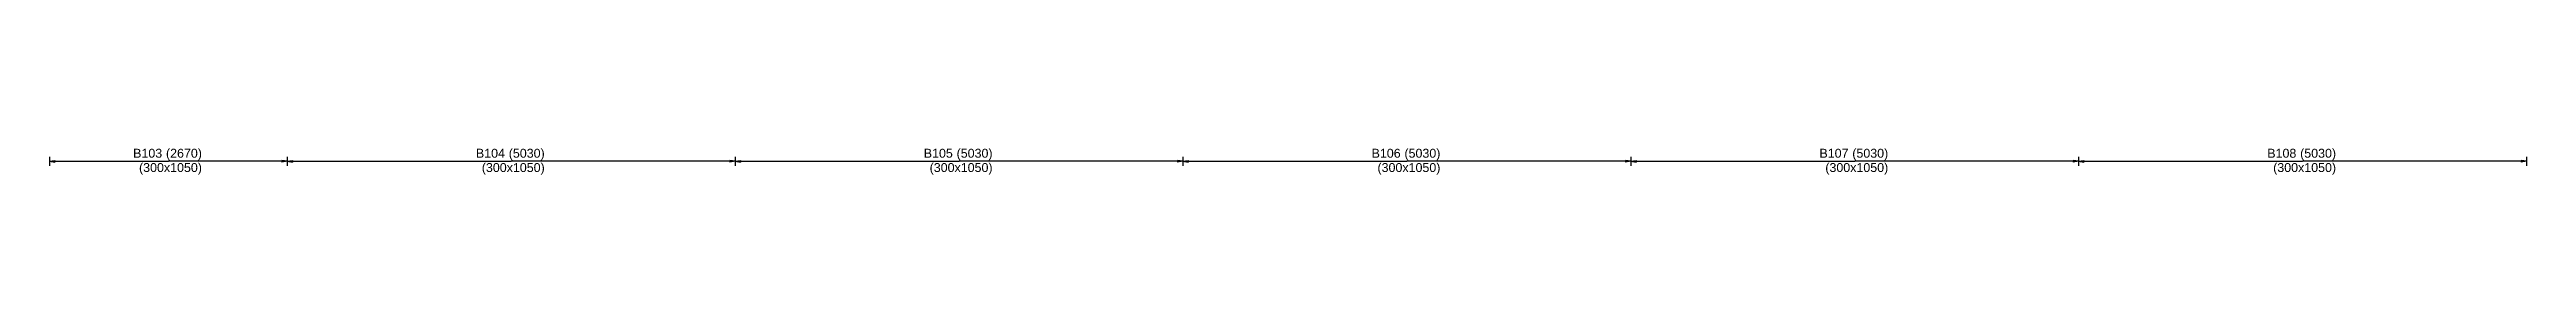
# Model space of a CAD drawing. Extents: x 0 to 98, y 3 to 248.
# Drawn here: x 40.18 to 68, y 148.96 to 149.26 of the extents above; entities that cross this region are included whole.
import ezdxf

# ---------------------------------------------------------------- set-up
doc = ezdxf.new("R2010")
doc.units = 0
for name, color, linetype in [('Beam_Dimensions_LS', 3, 'CONTINUOUS'), ('Beam_NameLS', 6, 'CONTINUOUS'), ('span_dim', 7, 'CONTINUOUS'), ('spanline', 7, 'CONTINUOUS')]:
    doc.layers.add(name, color=color, linetype=linetype)
doc.styles.add('STRUDS_Arial', font='ARIAL.TTF', dxfattribs={"height": 0.04})

msp = doc.modelspace()

# ---------------------------------------------------------------- texts
at = {"layer": 'Beam_Dimensions_LS', "style": 'STRUDS_Arial'}
for p in [(41.185, 148.995), (45.035, 148.995), (50.065, 148.995), (55.095, 148.995), (60.125, 148.995), (65.155, 148.995)]:
    msp.add_text('(300x1050)', height=0.1, dxfattribs=at).set_placement(p)
at = {"layer": 'Beam_NameLS', "style": 'STRUDS_Arial'}
for s, p in [('B103', (41.119, 149.155)), ('B104', (44.969, 149.155)), ('B105', (49.999, 149.155)), ('B106', (55.029, 149.155)), ('B107', (60.059, 149.155)), ('B108', (65.089, 149.155))]:
    msp.add_text(s, height=0.1, dxfattribs=at).set_placement(p)
at = {"layer": 'span_dim', "style": 'STRUDS_Arial'}
for s, p in [(' (2670) ', (41.449, 149.155)), (' (5030) ', (45.299, 149.155)), (' (5030) ', (50.329, 149.155)), (' (5030) ', (55.359, 149.155)), (' (5030) ', (60.389, 149.155)), (' (5030) ', (65.419, 149.155))]:
    msp.add_text(s, height=0.1, dxfattribs=at).set_placement(p)

# ---------------------------------------------------------------- linework, layer by layer
at = {"layer": 'spanline'}
for p, q in [((40.18, 149.165), (40.18, 149.065)), ((40.18, 149.115), (40.24, 149.125)), ((40.24, 149.125), (40.24, 149.105)), ((42.85, 149.115), (42.79, 149.125)), ((42.79, 149.125), (42.79, 149.105)), ((42.85, 149.165), (42.85, 149.065)), ((42.85, 149.165), (42.85, 149.065)), ((42.85, 149.115), (42.91, 149.125)), ((42.91, 149.125), (42.91, 149.105)), ((47.88, 149.115), (47.82, 149.125)), ((47.82, 149.125), (47.82, 149.105)), ((47.88, 149.165), (47.88, 149.065)), ((47.88, 149.165), (47.88, 149.065)), ((47.88, 149.115), (47.94, 149.125)), ((47.94, 149.125), (47.94, 149.105)), ((52.91, 149.115), (52.85, 149.125)), ((52.85, 149.125), (52.85, 149.105)), ((52.91, 149.165), (52.91, 149.065)), ((52.91, 149.165), (52.91, 149.065)), ((52.91, 149.115), (52.97, 149.125)), ((52.97, 149.125), (52.97, 149.105)), ((57.94, 149.115), (57.88, 149.125)), ((57.88, 149.125), (57.88, 149.105)), ((57.94, 149.165), (57.94, 149.065)), ((57.94, 149.165), (57.94, 149.065)), ((57.94, 149.115), (58, 149.125)), ((58, 149.125), (58, 149.105)), ((62.97, 149.115), (62.91, 149.125)), ((62.91, 149.125), (62.91, 149.105)), ((62.97, 149.165), (62.97, 149.065)), ((62.97, 149.165), (62.97, 149.065)), ((62.97, 149.115), (63.03, 149.125)), ((63.03, 149.125), (63.03, 149.105)), ((68, 149.115), (67.94, 149.125)), ((67.94, 149.125), (67.94, 149.105)), ((68, 149.165), (68, 149.065)), ((40.18, 149.115), (41.515, 149.115)), ((40.18, 149.115), (40.24, 149.105)), ((42.85, 149.115), (41.515, 149.115)), ((42.85, 149.115), (42.79, 149.105)), ((42.85, 149.115), (45.365, 149.115)), ((42.85, 149.115), (42.91, 149.105)), ((47.88, 149.115), (45.365, 149.115)), ((47.88, 149.115), (47.82, 149.105)), ((47.88, 149.115), (50.395, 149.115)), ((47.88, 149.115), (47.94, 149.105)), ((52.91, 149.115), (50.395, 149.115)), ((52.91, 149.115), (52.85, 149.105)), ((52.91, 149.115), (55.425, 149.115)), ((52.91, 149.115), (52.97, 149.105)), ((57.94, 149.115), (55.425, 149.115)), ((57.94, 149.115), (57.88, 149.105)), ((57.94, 149.115), (60.455, 149.115)), ((57.94, 149.115), (58, 149.105)), ((62.97, 149.115), (60.455, 149.115)), ((62.97, 149.115), (62.91, 149.105)), ((62.97, 149.115), (65.485, 149.115)), ((62.97, 149.115), (63.03, 149.105)), ((68, 149.115), (65.485, 149.115)), ((68, 149.115), (67.94, 149.105))]:
    msp.add_line(p, q, dxfattribs=at)
for points in [[(40.18, 149.115), (40.24, 149.125), (40.18, 149.115), (40.24, 149.105)], [(42.85, 149.115), (42.79, 149.125), (42.85, 149.115), (42.79, 149.105)], [(42.85, 149.115), (42.91, 149.125), (42.85, 149.115), (42.91, 149.105)], [(47.88, 149.115), (47.82, 149.125), (47.88, 149.115), (47.82, 149.105)], [(47.88, 149.115), (47.94, 149.125), (47.88, 149.115), (47.94, 149.105)], [(52.91, 149.115), (52.85, 149.125), (52.91, 149.115), (52.85, 149.105)], [(52.91, 149.115), (52.97, 149.125), (52.91, 149.115), (52.97, 149.105)], [(57.94, 149.115), (57.88, 149.125), (57.94, 149.115), (57.88, 149.105)], [(57.94, 149.115), (58, 149.125), (57.94, 149.115), (58, 149.105)], [(62.97, 149.115), (62.91, 149.125), (62.97, 149.115), (62.91, 149.105)], [(62.97, 149.115), (63.03, 149.125), (62.97, 149.115), (63.03, 149.105)], [(68, 149.115), (67.94, 149.125), (68, 149.115), (67.94, 149.105)]]:
    msp.add_solid(points, dxfattribs=at)

msp.set_redraw_order([(e.dxf.handle, doc.entitydb.next_handle()) for e in msp.query("TEXT MTEXT ATTDEF DIMENSION ARC_DIMENSION")])  # texts and dimensions are drawn at this point

doc.saveas('drawing.dxf')
